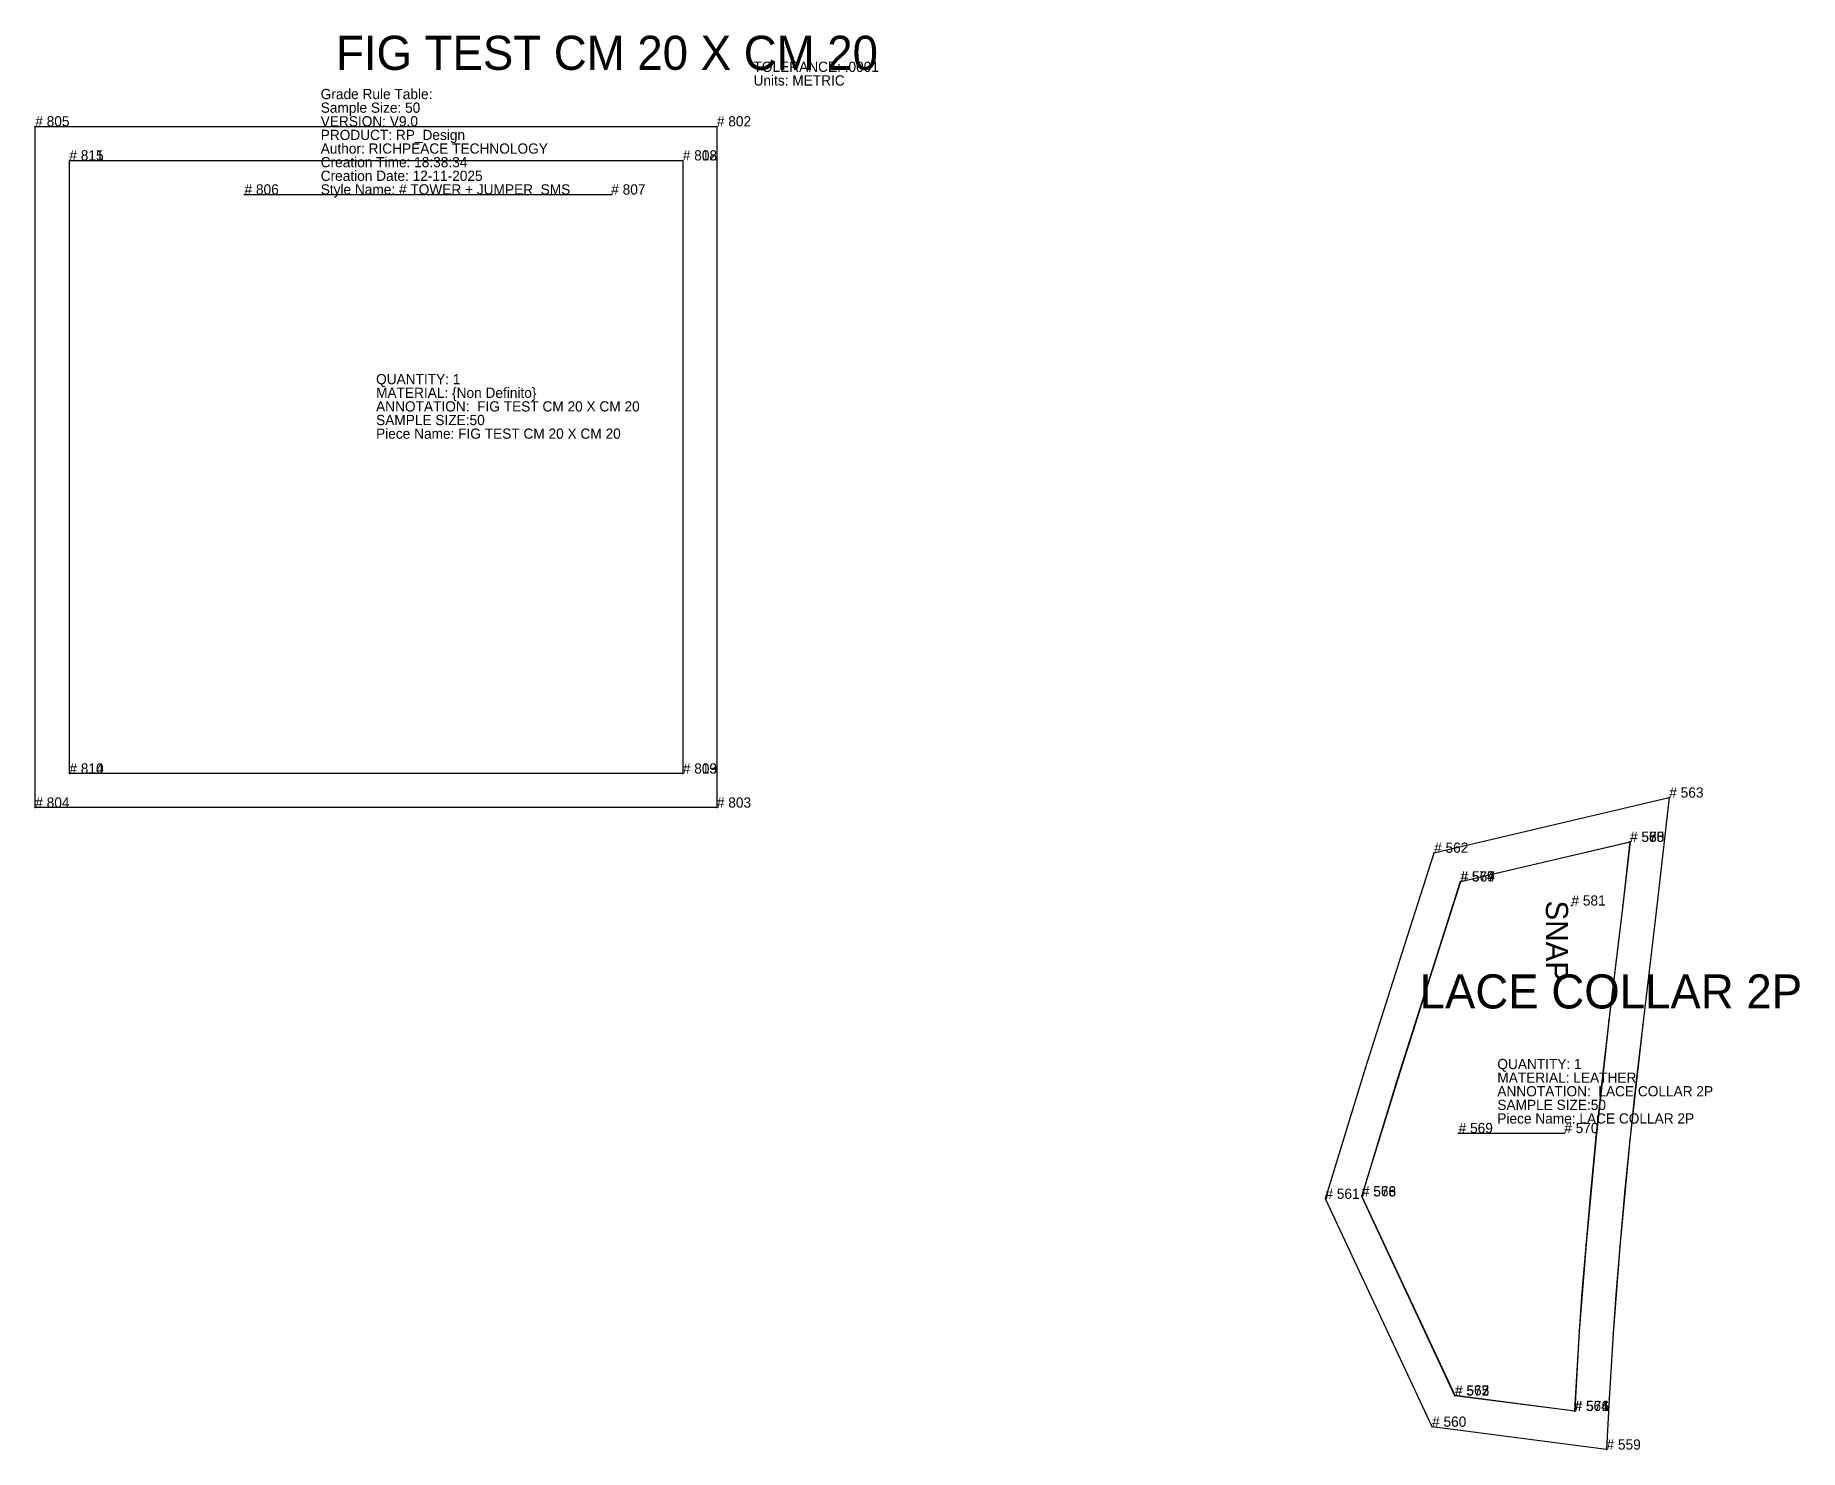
# Model space of a CAD drawing. Extents: x -8402 to 434, y -368 to 2685.
# Drawn here: x -84 to 434, y -368 to 47 of the extents above; entities that cross this region are included whole.
import ezdxf

# ---------------------------------------------------------------- set-up
doc = ezdxf.new("R2010")
doc.units = 0

msp = doc.modelspace()

# ---------------------------------------------------------------- texts
at = {"layer": '1'}
for s, p in [('TOLERANCE: .0001', (127, 36)), ('Grade Rule Table: ', (0, 28)), ('Units: METRIC', (127, 32)), ('Sample Size: 50', (0, 24)), ('VERSION: V9.0', (0, 20)), ('PRODUCT: RP_Design', (0, 16)), ('Author: RICHPEACE TECHNOLOGY', (0, 12)), ('Creation Time: 18:38:34', (0, 8)), ('Creation Date: 12-11-2025', (0, 4)), ('Style Name: # TOWER + JUMPER  SMS', (0, 0))]:
    msp.add_text(s, height=3, dxfattribs=at).set_placement(p)

# ---------------------------------------------------------------- blocks, each defined once
blk = doc.blocks.new('LACE COLLAR 2P_5027')
at = {"layer": '1'}
blk.add_lwpolyline([(377.3, -368.45), (326.1, -361.75), (294.8, -294.85), (306.6, -256.45), (317.3, -222.65), (326.7, -193.25), (395.7, -177.05), (392, -209.75), (387.9, -243.65), (384.1, -277.65), (381.2, -308.84), (379.2, -334.35), (378.1, -353.55), (377.3, -368.45)], close=True, dxfattribs=at)
at = {"layer": '13'}
blk.add_point((367, -208.75, 10), dxfattribs=at)
at = {"layer": '14'}
blk.add_lwpolyline([(367.89, -357.13), (332.84, -352.54), (305.49, -294.09), (316.2, -259.26), (326.87, -225.54), (334.49, -201.7), (384.17, -190.04), (382.06, -208.67), (377.97, -242.47), (374.15, -276.72), (371.17, -308.73), (369.23, -333.67), (367.99, -355.19), (367.89, -357.13)], close=True, dxfattribs=at)
at = {"layer": '2'}
for p in [(395.7, -177.05), (384.17, -190.04), (384.2, -190.05), (384.2, -190.05), (326.7, -193.25), (334.4, -201.65), (334.4, -201.65), (334.49, -201.7), (333.9, -275.55), (364.9, -275.55), (294.8, -294.85), (305.49, -294.09), (305.5, -294.15), (305.5, -294.15), (332.8, -352.64), (332.8, -352.64), (332.84, -352.54), (367.89, -357.13), (368, -357.14), (368, -357.14), (326.1, -361.75), (377.3, -368.45)]:
    blk.add_point(p, dxfattribs=at)
at = {"layer": '3'}
for p in [(382.06, -208.67), (382.1, -208.65), (382.1, -208.65), (392, -209.75), (317.3, -222.65), (326.8, -225.65), (326.8, -225.65), (326.87, -225.54), (377.97, -242.47), (378, -242.55), (378, -242.55), (387.9, -243.65), (306.6, -256.45), (316.1, -259.45), (316.1, -259.45), (316.2, -259.26), (374.15, -276.72), (374.2, -276.65), (374.2, -276.65), (384.1, -277.65), (371.17, -308.73), (371.3, -308.05), (371.3, -308.05), (381.2, -308.84), (369.23, -333.67), (369.3, -333.75), (369.3, -333.75), (379.2, -334.35), (367.99, -355.19), (368.2, -353.05), (368.2, -353.05), (378.1, -353.55)]:
    blk.add_point(p, dxfattribs=at)
at = {"layer": '5'}
blk.add_line((333.9, -275.55), (364.9, -275.55), dxfattribs=at)
at = {"layer": '7'}
blk.add_line((333.9, -275.55), (364.9, -275.55), dxfattribs=at)
at = {"layer": '8'}
blk.add_lwpolyline([(368, -357.14), (332.8, -352.64), (305.5, -294.15), (316.1, -259.45), (326.8, -225.65), (334.4, -201.65), (384.2, -190.05), (382.1, -208.65), (378, -242.55), (374.2, -276.65), (371.3, -308.05), (369.3, -333.75), (368.2, -353.05), (368, -357.14)], close=True, dxfattribs=at)
blk.add_lwpolyline([(368, -357.14), (332.8, -352.64), (305.5, -294.15), (316.1, -259.45), (326.8, -225.65), (334.4, -201.65), (384.2, -190.05), (382.1, -208.65), (378, -242.55), (374.2, -276.65), (371.3, -308.05), (369.3, -333.75), (368.2, -353.05), (368, -357.14)], close=True, dxfattribs=at)
at = {"layer": '84'}
blk.add_lwpolyline([(377.3, -368.45), (326.1, -361.75), (294.8, -294.85), (300.65, -275.63), (306.6, -256.45), (317.3, -222.65), (326.7, -193.25), (395.7, -177.05), (392, -209.75), (387.9, -243.65), (385.8, -261.75), (384.1, -277.65), (382.7, -292.08), (381.2, -308.84), (380.03, -322.96), (379.2, -334.35), (378.1, -353.55), (377.3, -368.45)], close=True, dxfattribs=at)
at = {"layer": '85'}
blk.add_lwpolyline([(368, -357.14), (332.8, -352.64), (305.5, -294.15), (310.74, -276.78), (316.1, -259.45), (326.8, -225.65), (334.4, -201.65), (384.2, -190.05), (382.1, -208.65), (378, -242.55), (375.92, -260.5), (374.2, -276.65), (372.78, -291.31), (371.3, -308.05), (370.14, -322.14), (369.3, -333.75), (368.2, -353.05), (368, -357.14)], close=True, dxfattribs=at)
blk.add_lwpolyline([(368, -357.14), (332.8, -352.64), (305.5, -294.15), (310.74, -276.78), (316.1, -259.45), (326.8, -225.65), (334.4, -201.65), (384.2, -190.05), (382.1, -208.65), (378, -242.55), (375.92, -260.5), (374.2, -276.65), (372.78, -291.31), (371.3, -308.05), (370.14, -322.14), (369.3, -333.75), (368.2, -353.05), (368, -357.14)], close=True, dxfattribs=at)
at = {"layer": '87'}
blk.add_lwpolyline([(367.89, -357.13), (332.84, -352.54), (305.49, -294.09), (316.2, -259.26), (326.87, -225.54), (334.49, -201.7), (384.17, -190.04), (382.06, -208.67), (377.97, -242.47), (375.9, -260.36), (374.15, -276.72), (372.66, -292.01), (371.17, -308.73), (370.06, -322.23), (369.23, -333.67), (367.99, -355.19), (367.89, -357.13)], close=True, dxfattribs=at)
at = {"layer": '1'}
for s, p in [('# 563', (395.7, -177.05)), ('# 562', (326.7, -193.25)), ('QUANTITY: 1', (345.25, -256.75)), ('MATERIAL: LEATHER', (345.25, -260.75)), ('ANNOTATION:  LACE COLLAR 2P', (345.25, -264.75)), ('SAMPLE SIZE:50', (345.25, -268.75)), ('Piece Name: LACE COLLAR 2P', (345.25, -272.75)), ('# 561', (294.8, -294.85)), ('# 560', (326.1, -361.75)), ('# 559', (377.3, -368.45))]:
    blk.add_text(s, height=3, dxfattribs=at).set_placement(p)
at = {"layer": '13'}
blk.add_text('# 581', height=3, dxfattribs=at).set_placement((367, -208.75))
at = {"layer": '14'}
for s, p in [('# 568', (384.17, -190.04)), ('# 567', (334.49, -201.7)), ('# 566', (305.49, -294.09)), ('# 565', (332.84, -352.54)), ('# 564', (367.89, -357.13))]:
    blk.add_text(s, height=3, dxfattribs=at).set_placement(p)
at = {"layer": '15'}
blk.add_text('SNAP', height=6.5, rotation=270, dxfattribs=at).set_placement((359.5, -207.25))
blk.add_text('LACE COLLAR 2P', height=10, dxfattribs=at).set_placement((322.45, -238.95))
at = {"layer": '7'}
for s, p in [('# 569', (333.9, -275.55)), ('# 570', (364.9, -275.55))]:
    blk.add_text(s, height=3, dxfattribs=at).set_placement(p)
at = {"layer": '8'}
for s, p in [('# 580', (384.2, -190.05)), ('# 575', (384.2, -190.05)), ('# 579', (334.4, -201.65)), ('# 574', (334.4, -201.65)), ('# 573', (305.5, -294.15)), ('# 578', (305.5, -294.15)), ('# 572', (332.8, -352.64)), ('# 577', (332.8, -352.64)), ('# 576', (368, -357.14)), ('# 571', (368, -357.14))]:
    blk.add_text(s, height=3, dxfattribs=at).set_placement(p)
blk = doc.blocks.new('FIG TEST CM 20 X CM 20_5037')
at = {"layer": '1'}
blk.add_lwpolyline([(116.25, 20), (116.25, -180), (-83.75, -180), (-83.75, 20), (116.25, 20)], close=True, dxfattribs=at)
at = {"layer": '2'}
for p in [(-83.75, 20), (116.25, 20), (-73.75, 10), (-73.75, 10), (106.25, 10), (106.25, 10), (-22.35, 0), (85.25, 0), (-73.75, -170), (-73.75, -170), (106.25, -170), (106.25, -170), (-83.75, -180), (116.25, -180)]:
    blk.add_point(p, dxfattribs=at)
at = {"layer": '5'}
blk.add_line((-22.35, 0), (85.25, 0), dxfattribs=at)
at = {"layer": '7'}
blk.add_line((-22.35, 0), (85.25, 0), dxfattribs=at)
at = {"layer": '8'}
blk.add_lwpolyline([(106.25, 10), (106.25, -170), (-73.75, -170), (-73.75, 10), (106.25, 10)], close=True, dxfattribs=at)
blk.add_lwpolyline([(106.25, 10), (106.25, -170), (-73.75, -170), (-73.75, 10), (106.25, 10)], close=True, dxfattribs=at)
at = {"layer": '84'}
blk.add_lwpolyline([(116.25, 20), (116.25, -180), (-83.75, -180), (-83.75, 20), (116.25, 20)], close=True, dxfattribs=at)
at = {"layer": '85'}
blk.add_lwpolyline([(106.25, 10), (106.25, -170), (-73.75, -170), (-73.75, 10), (106.25, 10)], close=True, dxfattribs=at)
blk.add_lwpolyline([(106.25, 10), (106.25, -170), (-73.75, -170), (-73.75, 10), (106.25, 10)], close=True, dxfattribs=at)
at = {"layer": '1'}
for s, p in [('# 805', (-83.75, 20)), ('# 802', (116.25, 20)), ('QUANTITY: 1', (16.25, -55.7)), ('MATERIAL: {Non Definito}', (16.25, -59.7)), ('ANNOTATION:  FIG TEST CM 20 X CM 20', (16.25, -63.7)), ('SAMPLE SIZE:50', (16.25, -67.7)), ('Piece Name: FIG TEST CM 20 X CM 20', (16.25, -71.7)), ('# 804', (-83.75, -180)), ('# 803', (116.25, -180))]:
    blk.add_text(s, height=3, dxfattribs=at).set_placement(p)
at = {"layer": '15'}
blk.add_text('FIG TEST CM 20 X CM 20', height=10, dxfattribs=at).set_placement((4.5, 36.6))
at = {"layer": '7'}
for s, p in [('# 806', (-22.35, 0)), ('# 807', (85.25, 0))]:
    blk.add_text(s, height=3, dxfattribs=at).set_placement(p)
at = {"layer": '8'}
for s, p in [('# 811', (-73.75, 10)), ('# 815', (-73.75, 10)), ('# 808', (106.25, 10)), ('# 812', (106.25, 10)), ('# 810', (-73.75, -170)), ('# 814', (-73.75, -170)), ('# 809', (106.25, -170)), ('# 813', (106.25, -170))]:
    blk.add_text(s, height=3, dxfattribs=at).set_placement(p)

# ---------------------------------------------------------------- block references
at = {"layer": '1'}
for name in ['FIG TEST CM 20 X CM 20_5037', 'LACE COLLAR 2P_5027']:
    msp.add_blockref(name, (0, 0), dxfattribs=at)

msp.set_redraw_order([(e.dxf.handle, doc.entitydb.next_handle()) for e in msp.query("TEXT MTEXT ATTDEF DIMENSION ARC_DIMENSION")])  # texts and dimensions are drawn at this point

doc.saveas('drawing.dxf')
